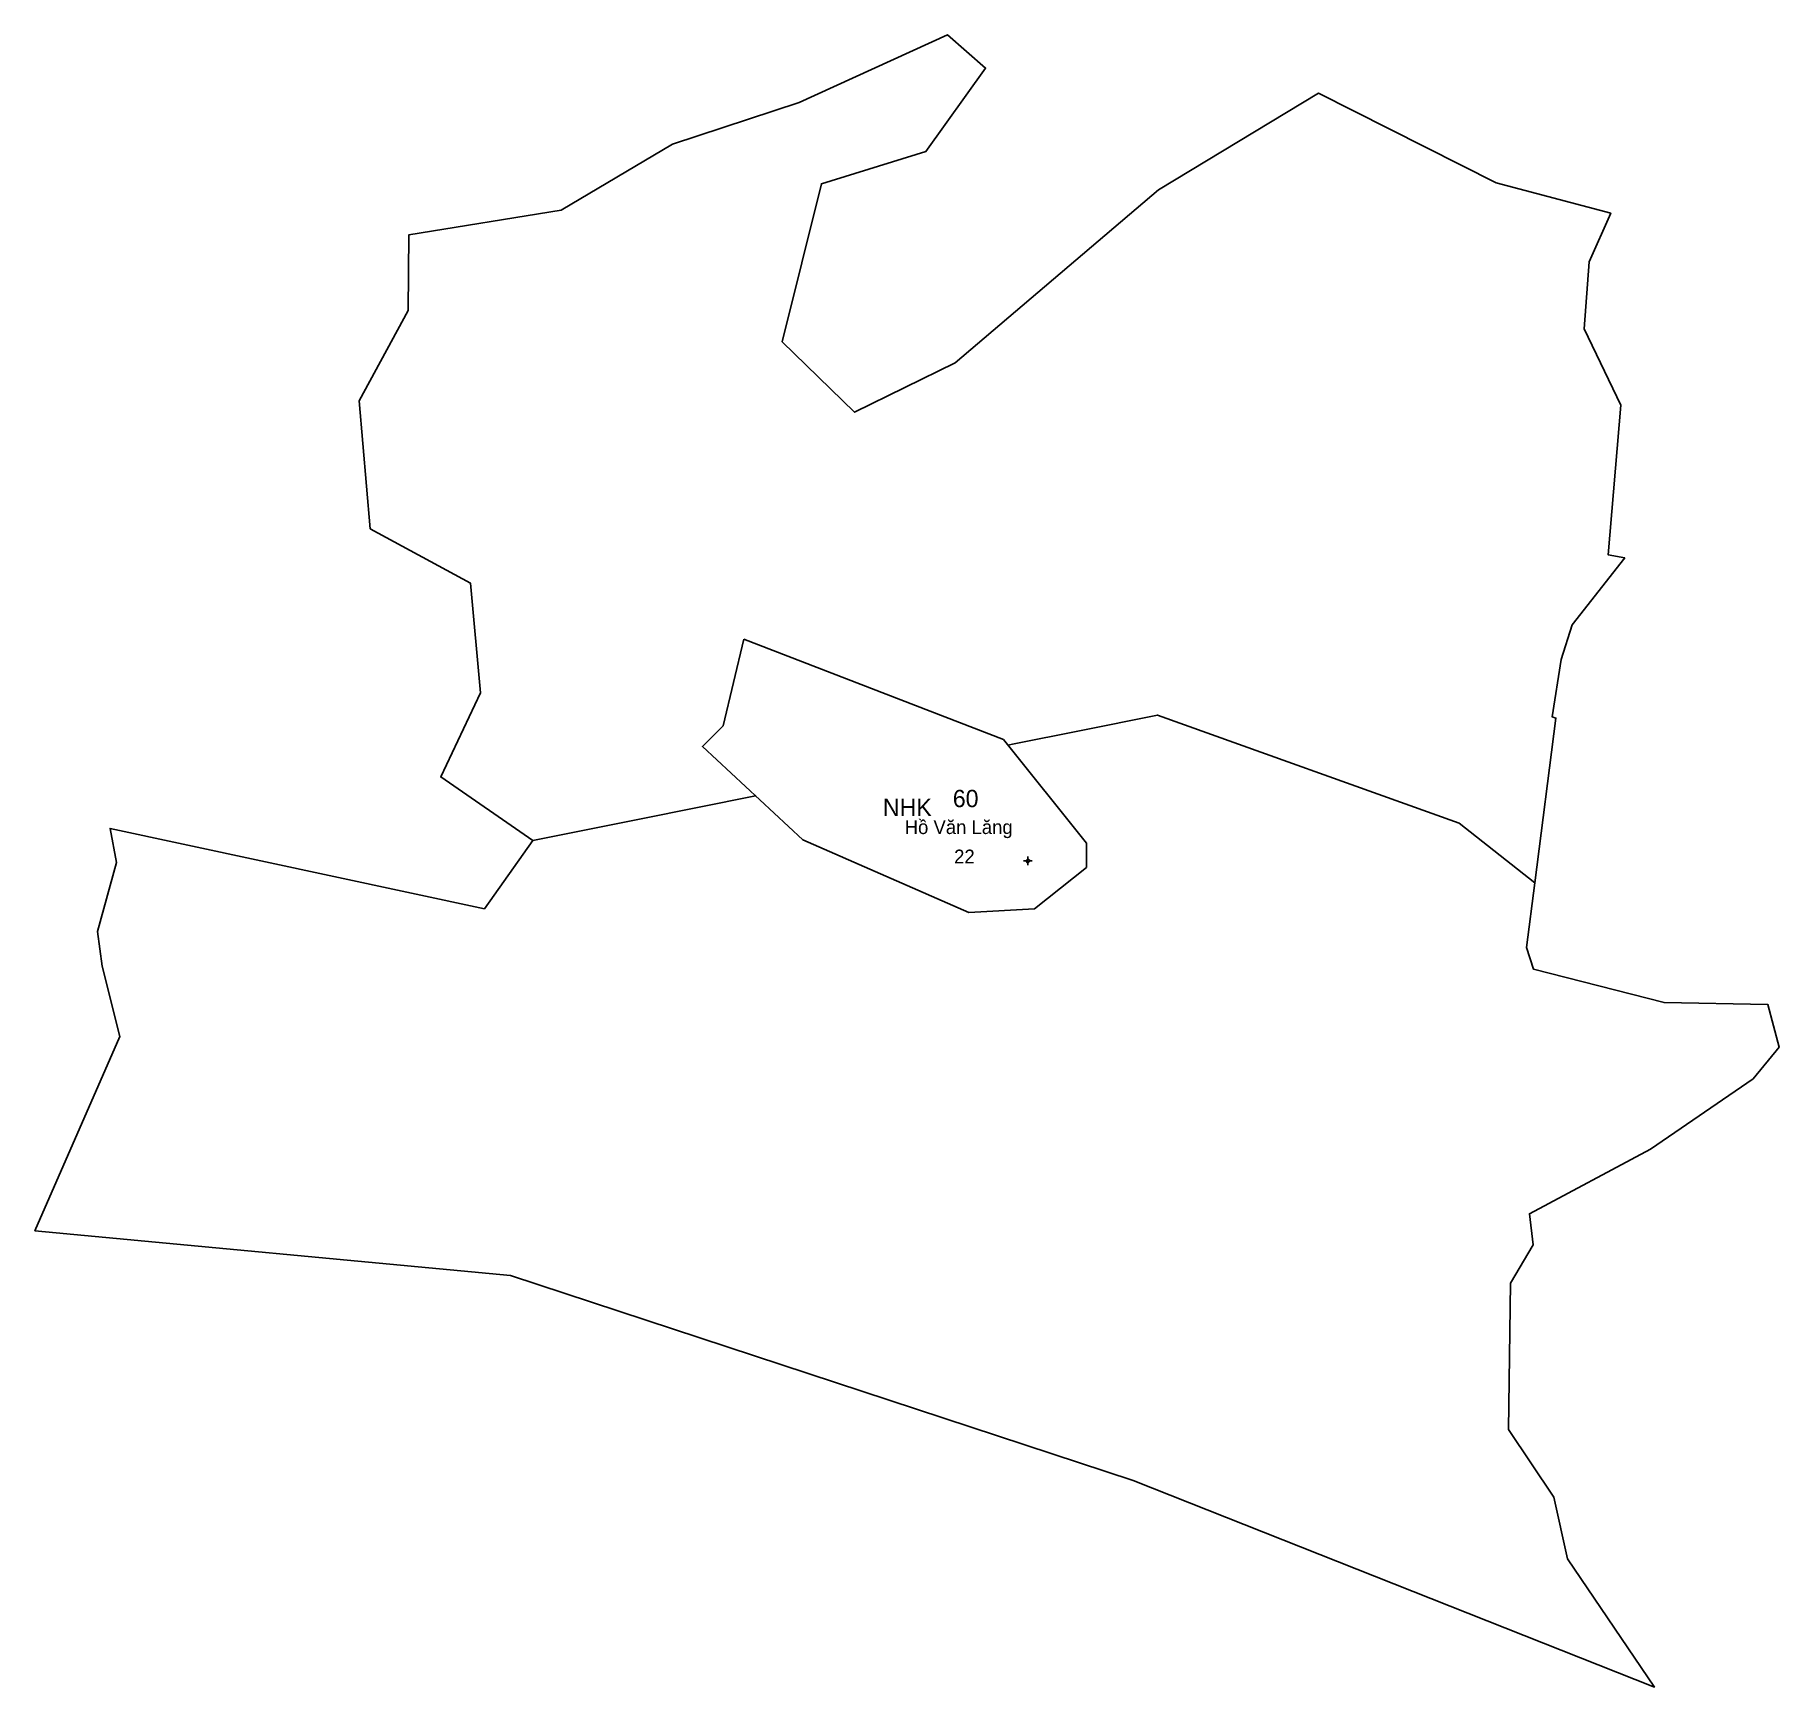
# Model space of a CAD drawing. Extents: x 549296 to 555555, y 1816545 to 1819816.
# Drawn here: x 549296 to 549800, y 1817513 to 1817991 of the extents above; entities that cross this region are included whole.
import ezdxf

# ---------------------------------------------------------------- set-up
doc = ezdxf.new("R2010")
doc.units = 0
for name, color, linetype in [('Level 10', 7, 'Continuous'), ('Level 11', 7, 'Continuous'), ('Level 12', 7, 'Continuous'), ('Level 13', 7, 'Continuous'), ('Level 14', 7, 'Continuous'), ('Level 20', 7, 'Continuous')]:
    doc.layers.add(name, color=color, linetype=linetype)

msp = doc.modelspace()

# ---------------------------------------------------------------- texts
at = {"layer": 'Level 11'}
msp.add_text('Hồ Văn Lăng', height=4, dxfattribs=at).set_placement((549547.47, 1817759.67))
at = {"layer": 'Level 12'}
msp.add_text('22', height=4, dxfattribs=at).set_placement((549561.76, 1817751.17))
at = {"layer": 'Level 13'}
msp.add_text('NHK', height=5, dxfattribs=at).set_placement((549541.18, 1817764.87))
at = {"layer": 'Level 14'}
msp.add_text('60', height=5, dxfattribs=at).set_placement((549561.38, 1817767.44))

# ---------------------------------------------------------------- linework, layer by layer
at = {"layer": 'Level 10'}
msp.add_lwpolyline([(549501, 1817816), (549576, 1817787), (549600, 1817757), (549600, 1817750), (549585, 1817738), (549566, 1817737), (549518, 1817758), (549489, 1817785), (549495, 1817791)], close=True, dxfattribs=at)
at = {"layer": 'Level 11'}
for p, q in [((549583.09, 1817753.13), (549583.09, 1817752.51)), ((549582.46, 1817751.88), (549581.84, 1817751.88)), ((549583.09, 1817752.51), (549582.46, 1817751.88)), ((549582.46, 1817751.88), (549583.09, 1817751.26)), ((549583.71, 1817751.88), (549583.09, 1817752.51)), ((549583.09, 1817751.26), (549583.71, 1817751.88)), ((549583.09, 1817751.26), (549583.09, 1817750.63)), ((549584.34, 1817751.88), (549583.71, 1817751.88))]:
    msp.add_line(p, q, dxfattribs=at)
msp.add_circle((549583.09, 1817751.88), 0.15, dxfattribs=at)
at = {"layer": 'Level 20'}
for points in [[(549439.94, 1817757.82), (549413.33, 1817776.19), (549424.82, 1817800.45), (549421.9, 1817832.23), (549392.97, 1817847.94), (549389.79, 1817884.87), (549403.91, 1817911), (549404.14, 1817932.94), (549448.13, 1817940.07), (549480.36, 1817959.08), (549516.99, 1817971.12), (549559.85, 1817990.71), (549570.84, 1817981.12), (549553.63, 1817956.99), (549523.38, 1817947.67), (549512.03, 1817901.97), (549532.98, 1817881.6), (549562.07, 1817895.86), (549620.85, 1817945.91), (549667.09, 1817973.84), (549718.45, 1817947.97), (549751.6, 1817939.16), (549745.39, 1817925.06), (549743.9, 1817905.69), (549754.53, 1817883.65), (549750.82, 1817840.42), (549755.65, 1817839.5), (549740.47, 1817820.2), (549737.23, 1817810.15), (549734.64, 1817793.58), (549735.77, 1817793.2), (549729.63, 1817745.59)], [(549577.29, 1817785.39), (549579.12, 1817785.75), (549598.03, 1817789.55), (549620.56, 1817794.07), (549707.77, 1817762.79), (549729.63, 1817745.59)], [(549439.94, 1817757.82), (549470.8, 1817764.01), (549504.32, 1817770.74), (549504.51, 1817770.78)], [(549729.63, 1817745.59), (549727.24, 1817726.89), (549729.23, 1817720.64), (549767.02, 1817710.95), (549797.06, 1817710.36), (549800.28, 1817698.07), (549792.74, 1817688.86), (549763.13, 1817668.56), (549728.1, 1817649.91), (549729.19, 1817640.94), (549722.65, 1817629.79), (549722, 1817587.55), (549735.17, 1817567.92), (549739.1, 1817550.11), (549764.24, 1817513.04), (549613.54, 1817572.78), (549433.5, 1817632.03), (549296, 1817645), (549320.59, 1817701.12), (549315.45, 1817721.5), (549314.1, 1817731.5), (549319.63, 1817751.43), (549317.76, 1817761.29), (549425.96, 1817738.08), (549439.94, 1817757.82)]]:
    msp.add_lwpolyline(points, dxfattribs=at)

msp.set_redraw_order([(e.dxf.handle, doc.entitydb.next_handle()) for e in msp.query("TEXT MTEXT ATTDEF DIMENSION ARC_DIMENSION")])  # texts and dimensions are drawn at this point

doc.saveas('drawing.dxf')
